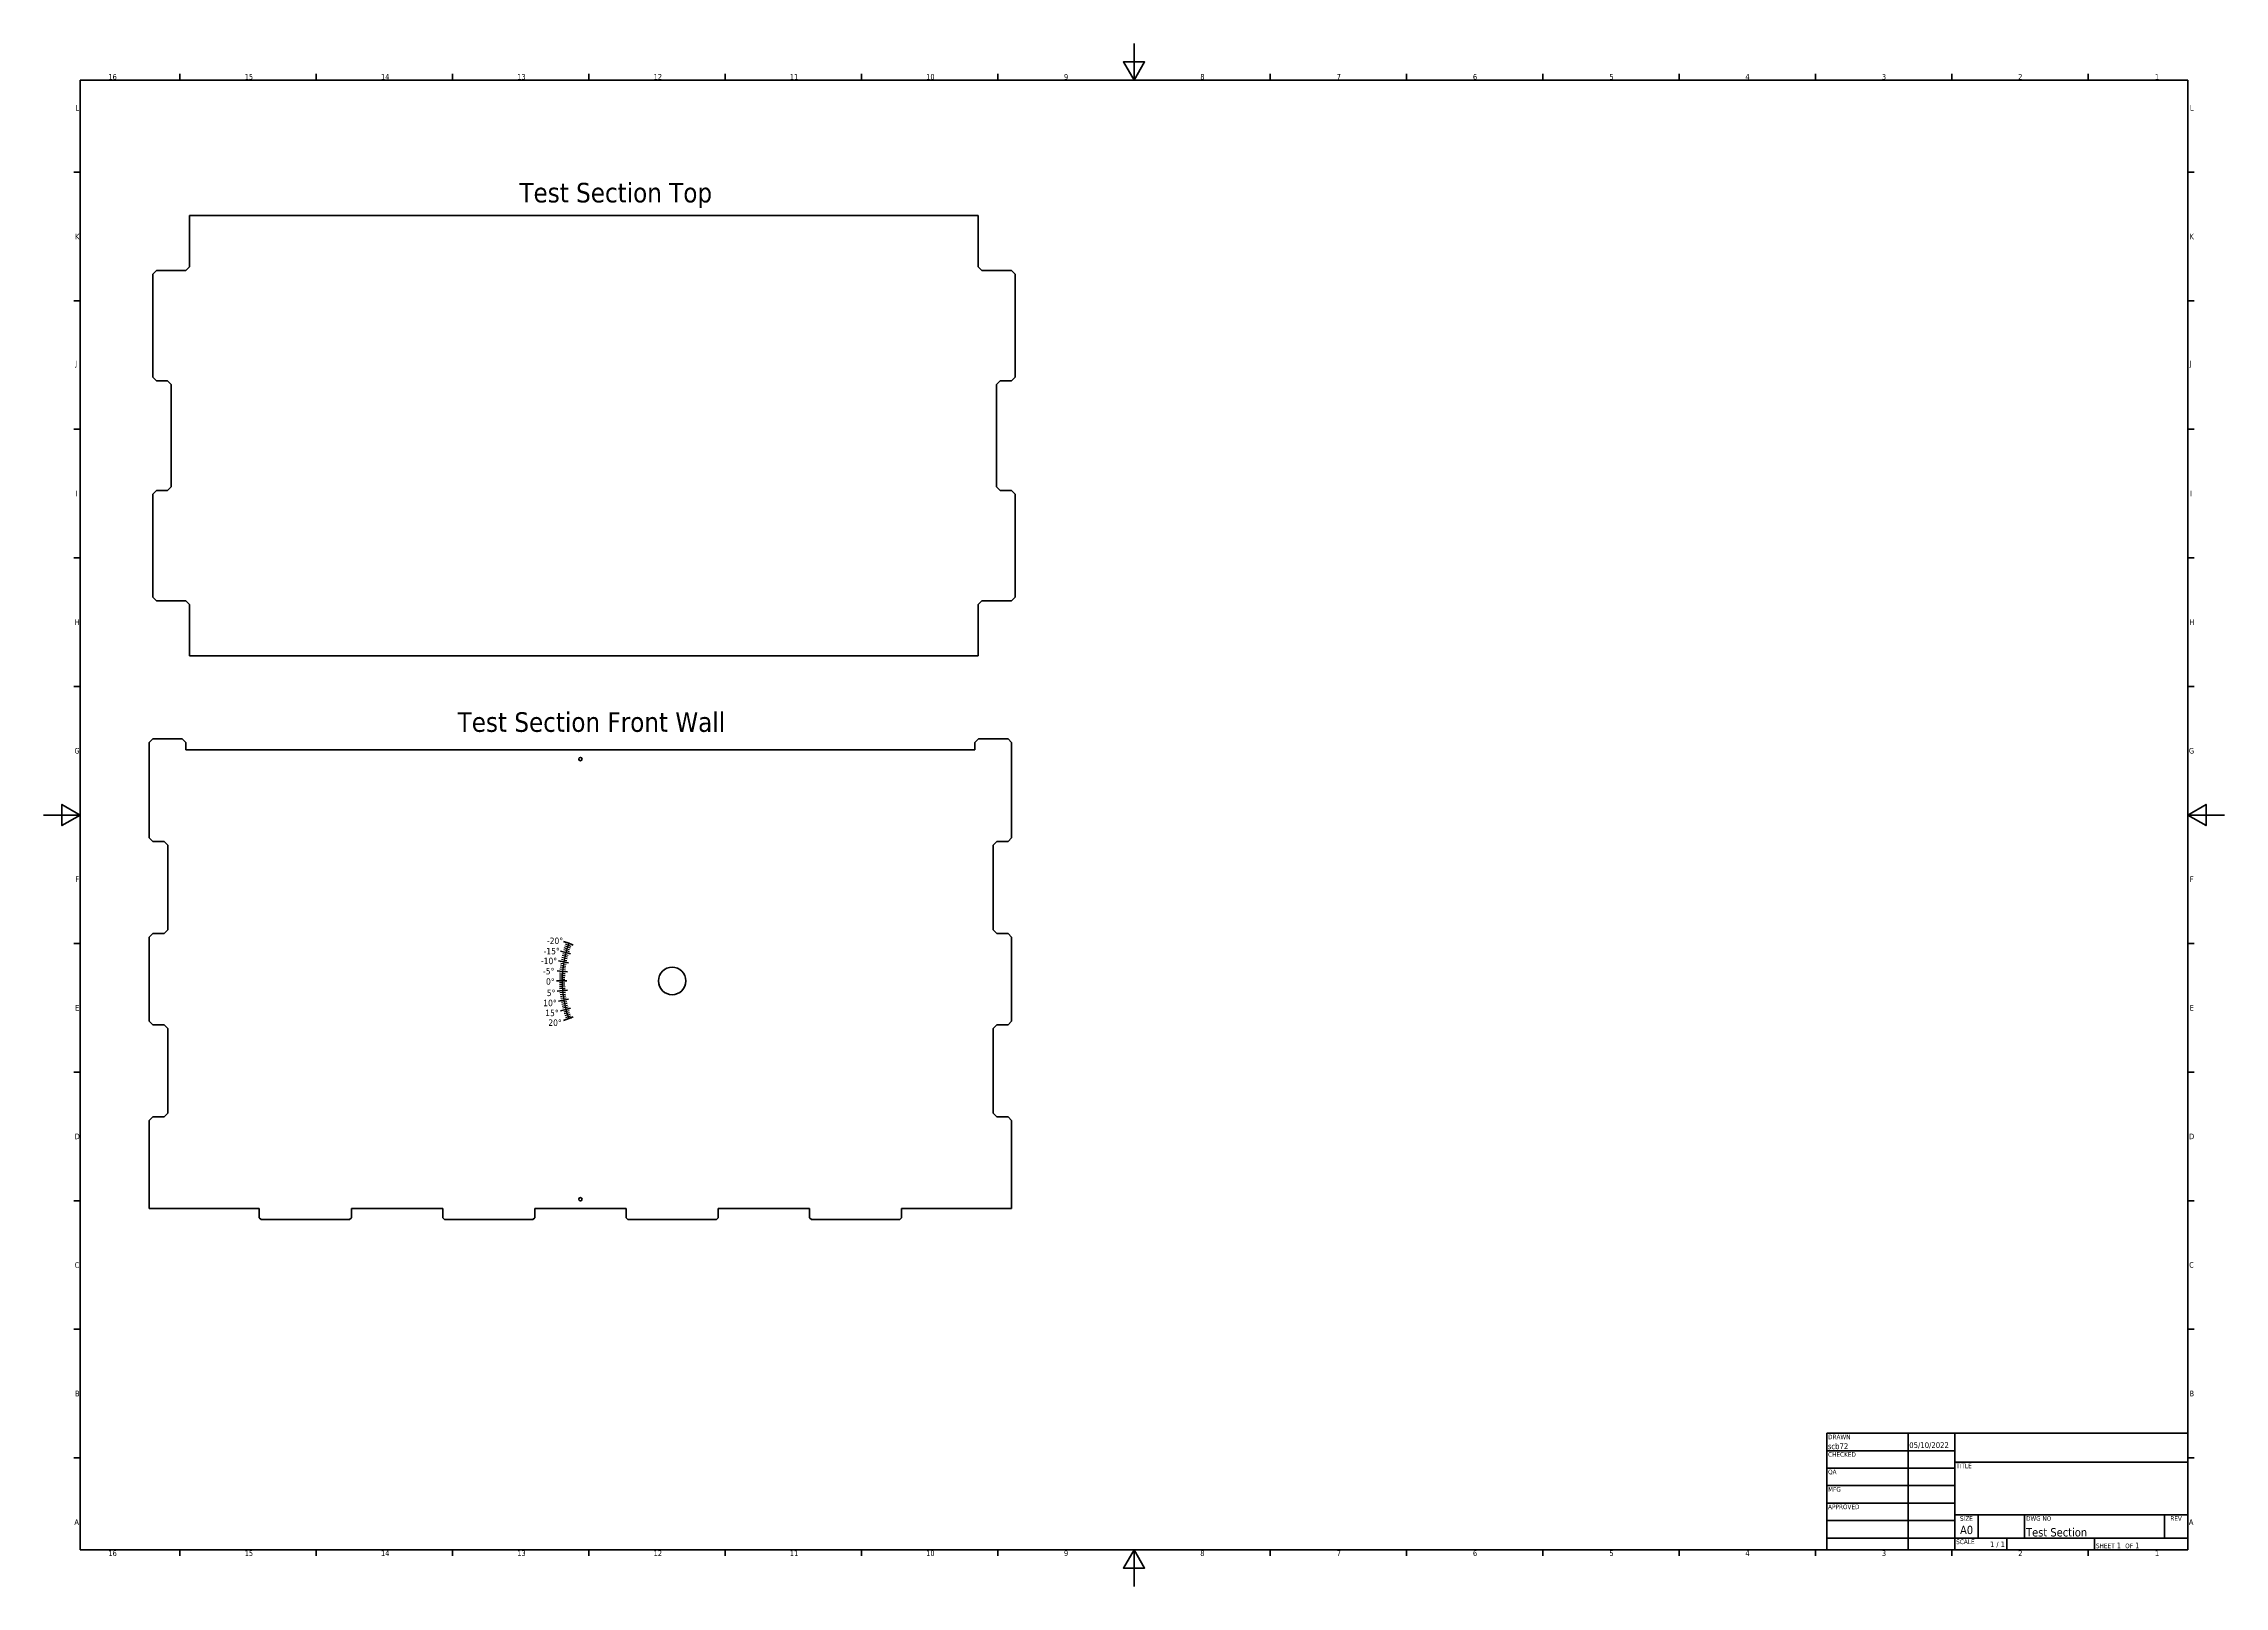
# Model space of a CAD drawing. Header units: inches. Extents: x 0 to 46.8, y 0 to 33.1.
import ezdxf
from ezdxf.enums import TextEntityAlignment as Align

# ---------------------------------------------------------------- set-up
doc = ezdxf.new("R2010")
doc.units = ezdxf.units.IN
doc.header["$MEASUREMENT"] = 0
for name, color, linetype, lineweight in [('Border (ANSI)', 7, 'Continuous', 70), ('Sketch Geometry (ISO)', 7, 'Continuous', 25), ('Symbol (ANSI)', 7, 'Continuous', 25), ('Symbol (ISO)', 7, 'Continuous', 25), ('Title (ANSI)', 7, 'Continuous', 50), ('Visible (ANSI)', 7, 'Continuous', 50)]:
    doc.layers.add(name, color=color, linetype=linetype, lineweight=lineweight)
doc.styles.add('Note Text (ANSI)', font='tahoma.ttf')
doc.styles.add('Note Text (ISO)', font='tahoma.ttf')
doc.styles.add('Text Style30', font='tahoma.ttf')
doc.styles.add('Text Style38', font='tahoma.ttf')
doc.styles.add('Text Style39', font='tahoma.ttf')

# ---------------------------------------------------------------- blocks, each defined once
blk = doc.blocks.new('Borders Default Border')
at = {"layer": 'Border (ANSI)'}
for p, q in [((2.926, 32.323), (2.926, 32.459)), ((5.851, 32.323), (5.851, 32.459)), ((8.777, 32.323), (8.777, 32.459)), ((11.703, 32.323), (11.703, 32.459)), ((14.628, 32.323), (14.628, 32.459)), ((17.554, 32.323), (17.554, 32.459)), ((20.48, 32.323), (20.48, 32.459)), ((26.331, 32.323), (26.331, 32.459)), ((29.257, 32.323), (29.257, 32.459)), ((32.183, 32.323), (32.183, 32.459)), ((35.108, 32.323), (35.108, 32.459)), ((38.034, 32.323), (38.034, 32.459)), ((40.96, 32.323), (40.96, 32.459)), ((43.885, 32.323), (43.885, 32.459)), ((0.787, 30.351), (0.652, 30.351)), ((46.024, 30.351), (46.159, 30.351)), ((0.787, 27.592), (0.652, 27.592)), ((46.024, 27.592), (46.159, 27.592)), ((0.787, 24.833), (0.652, 24.833)), ((46.024, 24.833), (46.159, 24.833)), ((0.787, 22.073), (0.652, 22.073)), ((46.024, 22.073), (46.159, 22.073)), ((0.787, 19.314), (0.652, 19.314)), ((46.024, 19.314), (46.159, 19.314)), ((0.787, 13.796), (0.652, 13.796)), ((46.024, 13.796), (46.159, 13.796)), ((0.787, 11.037), (0.652, 11.037)), ((46.024, 11.037), (46.159, 11.037)), ((0.787, 8.278), (0.652, 8.278)), ((46.024, 8.278), (46.159, 8.278)), ((0.787, 5.518), (0.652, 5.518)), ((46.024, 5.518), (46.159, 5.518)), ((0.787, 2.759), (0.652, 2.759)), ((46.024, 2.759), (46.159, 2.759)), ((2.926, 0.787), (2.926, 0.652)), ((5.851, 0.787), (5.851, 0.652)), ((8.777, 0.787), (8.777, 0.652)), ((11.703, 0.787), (11.703, 0.652)), ((14.628, 0.787), (14.628, 0.652)), ((17.554, 0.787), (17.554, 0.652)), ((20.48, 0.787), (20.48, 0.652)), ((26.331, 0.787), (26.331, 0.652)), ((29.257, 0.787), (29.257, 0.652)), ((32.183, 0.787), (32.183, 0.652)), ((35.108, 0.787), (35.108, 0.652)), ((38.034, 0.787), (38.034, 0.652)), ((40.96, 0.787), (40.96, 0.652)), ((43.885, 0.787), (43.885, 0.652))]:
    blk.add_line(p, q, dxfattribs=at)
at = {"layer": 'Border (ANSI)', "flags": 128}
for points in [[(23.406, 33.11), (23.406, 32.323), (23.178, 32.717), (23.633, 32.717), (23.406, 32.323)], [(0.787, 0.787), (0.787, 32.323), (46.024, 32.323), (46.024, 0.787), (0.787, 0.787)], [(0, 16.555), (0.787, 16.555), (0.394, 16.782), (0.394, 16.328), (0.787, 16.555)], [(46.811, 16.555), (46.024, 16.555), (46.417, 16.782), (46.417, 16.328), (46.024, 16.555)], [(23.406, 0), (23.406, 0.787), (23.178, 0.394), (23.633, 0.394), (23.406, 0.787)]]:
    blk.add_lwpolyline(points, dxfattribs=at)
at = {"layer": 'Border (ANSI)', "char_height": 0.12, "attachment_point": 7, "style": 'Note Text (ANSI)'}
for s, insert in [('16', (1.391, 32.336)), ('15', (4.316, 32.336)), ('14', (7.242, 32.339)), ('13', (10.168, 32.336)), ('12', (13.094, 32.339)), ('11', (16.019, 32.339)), ('10', (18.945, 32.336)), ('9', (21.903, 32.336)), ('8', (24.829, 32.336)), ('7', (27.757, 32.339)), ('6', (30.681, 32.336)), ('5', (33.61, 32.336)), ('4', (36.529, 32.339)), ('3', (39.459, 32.336)), ('2', (42.386, 32.339)), ('1', (45.321, 32.339)), ('L', (0.683, 31.671)), ('L', (46.07, 31.671)), ('K', (0.675, 28.911)), ('K', (46.063, 28.911)), ('J', (0.678, 26.151)), ('J', (46.066, 26.151)), ('I', (0.688, 23.393)), ('I', (46.076, 23.393)), ('H', (0.668, 20.634)), ('H', (46.056, 20.634)), ('G', (0.662, 17.872)), ('G', (46.05, 17.872)), ('F', (0.681, 15.116)), ('F', (46.068, 15.116)), ('E', (0.677, 12.356)), ('E', (46.065, 12.356)), ('D', (0.668, 9.597)), ('D', (46.055, 9.597)), ('C', (0.667, 6.836)), ('C', (46.055, 6.836)), ('B', (0.675, 4.079)), ('B', (46.063, 4.079)), ('A', (0.661, 1.32)), ('A', (46.048, 1.32)), ('16', (1.391, 0.649)), ('15', (4.316, 0.649)), ('14', (7.242, 0.652)), ('13', (10.168, 0.649)), ('12', (13.094, 0.652)), ('11', (16.019, 0.652)), ('10', (18.945, 0.649)), ('9', (21.903, 0.649)), ('8', (24.829, 0.649)), ('7', (27.757, 0.652)), ('6', (30.681, 0.649)), ('5', (33.61, 0.649)), ('4', (36.529, 0.652)), ('3', (39.459, 0.649)), ('2', (42.386, 0.652)), ('1', (45.321, 0.652))]:
    blk.add_mtext(s, dxfattribs=dict(at, insert=insert))
blk = doc.blocks.new('Title Blocks ANSI - Large')
at = {"layer": 'Title (ANSI)'}
for p, q in [((5, 7.45), (5, 4.95)), ((12.75, 7.45), (5, 7.45)), ((12.75, 4.95), (12.75, 7.45)), ((5, 4.95), (12.75, 4.95))]:
    blk.add_line(p, q, dxfattribs=at)
at = {"layer": 'Title (ANSI)', "lineweight": 35}
for p, q in [((5, 7.075), (7.75, 7.075)), ((6.75, 4.95), (6.75, 7.45)), ((7.75, 4.95), (7.75, 7.45)), ((5, 6.7), (7.75, 6.7)), ((7.75, 6.83), (12.75, 6.83)), ((5, 6.325), (7.75, 6.325)), ((5, 5.95), (7.75, 5.95)), ((12.75, 5.7), (7.75, 5.7)), ((8.25, 5.2), (8.25, 5.7)), ((9.25, 5.2), (9.25, 5.7)), ((12.25, 5.2), (12.25, 5.7)), ((5, 5.575), (7.75, 5.575)), ((7.75, 5.2), (5, 5.2)), ((12.75, 5.2), (7.75, 5.2)), ((8.87, 5.2), (8.87, 4.95)), ((10.75, 5.2), (10.75, 4.95))]:
    blk.add_line(p, q, dxfattribs=at)
at = {"layer": 'Title (ANSI)', "style": 'Text Style38'}
for s, p in [('CHECKED', (5.03, 7.045)), ('DRAWN', (5.03, 7.42)), ('QA', (5.03, 6.67)), ('TITLE', (7.78, 6.8)), ('MFG', (5.03, 6.295)), ('APPROVED', (5.03, 5.92)), ('DWG NO', (9.28, 5.67)), ('SCALE', (7.78, 5.17))]:
    blk.add_text(s, height=0.1, dxfattribs=at).set_placement(p, align=Align.TOP_LEFT)
for s, p in [('SIZE', (8, 5.67)), ('REV', (12.5, 5.67))]:
    blk.add_text(s, height=0.1, dxfattribs=at).set_placement(p, align=Align.TOP_CENTER)
at = {"layer": 'Title (ANSI)', "insert": (10.78, 4.98), "char_height": 0.12, "attachment_point": 7, "style": 'Note Text (ANSI)'}
blk.add_mtext('\\fTahoma|b0|i0;\\H0.1000;SHEET\\fTahoma|b0|i0;\\H0.1200; 1  \\fTahoma|b0|i0;\\H0.1000;OF\\fTahoma|b0|i0;\\H0.1200; 1 ', dxfattribs=at)
at = {"layer": 'Title (ANSI)'}
for tag, p, height, style in [('AUTHOR_001', (5.024, 7.108), 0.125, 'Text Style39'), ('CREATION_DATE_001', (6.773, 7.132), 0.125, 'Text Style39'), ('Sheet_Size_001', (7.863, 5.285), 0.18, 'Text Style30'), ('PART_NUMBER_001', (9.28, 5.234), 0.18, 'Text Style30'), ('Initial_View_Scale_001', (8.507, 5.006), 0.12, 'Note Text (ANSI)')]:
    blk.add_attdef(tag, p, '', height=height, dxfattribs=dict(at, style=style))
at = {"layer": 'Title (ANSI)', "style": 'Text Style39'}
for tag, p in [('COMPANY', (10.25, 7.14)), ('REVISION_NUMBER', (12.5, 5.375))]:
    blk.add_attdef(tag, text='', height=0.125, dxfattribs=at).set_placement(p, align=Align.MIDDLE_CENTER)
for tag, p in [('CHECKED_BY', (5.03, 6.73)), ('CHECKED_DATE', (6.78, 6.73)), ('MFG_APPROVED_BY', (5.03, 5.98)), ('MFG_APPROVED_DATE', (6.78, 5.98)), ('ENG_APPROVED_BY', (5.03, 5.605)), ('ENG_APPROVAL_DATE', (6.78, 5.605))]:
    blk.add_attdef(tag, text='', height=0.125, dxfattribs=at).set_placement(p, align=Align.BOTTOM_LEFT)
at = {"layer": 'Title (ANSI)', "style": 'Text Style30'}
blk.add_attdef('TITLE', text='', height=0.18, dxfattribs=at).set_placement((7.78, 6.223), align=Align.MIDDLE_LEFT)

msp = doc.modelspace()

# ---------------------------------------------------------------- linework, layer by layer
at = {"layer": 'Sketch Geometry (ISO)', "lineweight": 100}
for p, q in [((11.21, 13.604), (11.096, 13.635)), ((11.272, 13.801), (11.161, 13.841)), ((11.21, 13.604), (11.31, 13.577)), ((11.272, 13.801), (11.37, 13.765)), ((11.139, 13.199), (11.021, 13.209)), ((11.166, 13.403), (11.049, 13.423)), ((11.139, 13.199), (11.242, 13.19)), ((11.166, 13.403), (11.268, 13.385)), ((11.13, 12.993), (11.012, 12.993)), ((11.139, 12.787), (11.021, 12.777)), ((11.13, 12.993), (11.233, 12.993)), ((11.139, 12.787), (11.242, 12.796)), ((11.166, 12.583), (11.049, 12.562)), ((11.21, 12.381), (11.096, 12.351)), ((11.272, 12.185), (11.161, 12.144)), ((11.166, 12.583), (11.268, 12.601)), ((11.21, 12.381), (11.31, 12.408)), ((11.272, 12.185), (11.37, 12.22))]:
    msp.add_line(p, q, dxfattribs=at)
at = {"layer": 'Sketch Geometry (ISO)'}
for p, q in [((11.2, 13.564), (11.143, 13.578)), ((11.21, 13.604), (11.153, 13.619)), ((11.221, 13.644), (11.165, 13.66)), ((11.233, 13.683), (11.177, 13.701)), ((11.245, 13.723), (11.189, 13.741)), ((11.259, 13.762), (11.203, 13.781)), ((11.21, 13.604), (11.267, 13.589)), ((11.272, 13.801), (11.217, 13.821)), ((11.221, 13.644), (11.278, 13.628)), ((11.233, 13.683), (11.29, 13.666)), ((11.245, 13.723), (11.302, 13.704)), ((11.259, 13.762), (11.314, 13.743)), ((11.272, 13.801), (11.328, 13.78)), ((11.328, 13.78), (11.272, 13.801)), ((11.133, 13.116), (11.074, 13.119)), ((11.136, 13.157), (11.077, 13.162)), ((11.139, 13.199), (11.08, 13.204)), ((11.143, 13.24), (11.084, 13.246)), ((11.147, 13.281), (11.089, 13.288)), ((11.153, 13.321), (11.094, 13.33)), ((11.159, 13.362), (11.101, 13.371)), ((11.166, 13.403), (11.108, 13.413)), ((11.173, 13.443), (11.115, 13.455)), ((11.181, 13.484), (11.124, 13.496)), ((11.19, 13.524), (11.133, 13.537)), ((11.133, 13.116), (11.192, 13.113)), ((11.136, 13.157), (11.195, 13.153)), ((11.139, 13.199), (11.198, 13.193)), ((11.143, 13.24), (11.202, 13.233)), ((11.147, 13.281), (11.206, 13.273)), ((11.153, 13.321), (11.211, 13.313)), ((11.159, 13.362), (11.217, 13.353)), ((11.166, 13.403), (11.224, 13.393)), ((11.173, 13.443), (11.231, 13.432)), ((11.181, 13.484), (11.239, 13.472)), ((11.19, 13.524), (11.248, 13.511)), ((11.2, 13.564), (11.257, 13.55)), ((11.13, 13.034), (11.071, 13.035)), ((11.13, 12.993), (11.071, 12.993)), ((11.13, 12.951), (11.071, 12.95)), ((11.131, 13.075), (11.072, 13.077)), ((11.131, 12.91), (11.072, 12.908)), ((11.133, 12.869), (11.074, 12.866)), ((11.136, 12.828), (11.077, 12.824)), ((11.139, 12.787), (11.08, 12.782)), ((11.143, 12.746), (11.084, 12.74)), ((11.147, 12.705), (11.089, 12.698)), ((11.153, 12.664), (11.094, 12.656)), ((11.13, 13.034), (11.189, 13.033)), ((11.13, 12.993), (11.189, 12.993)), ((11.13, 12.951), (11.189, 12.953)), ((11.131, 13.075), (11.19, 13.073)), ((11.131, 12.91), (11.19, 12.912)), ((11.133, 12.869), (11.192, 12.872)), ((11.136, 12.828), (11.195, 12.832)), ((11.139, 12.787), (11.198, 12.792)), ((11.143, 12.746), (11.202, 12.752)), ((11.147, 12.705), (11.206, 12.712)), ((11.153, 12.664), (11.211, 12.672)), ((11.159, 12.623), (11.101, 12.614)), ((11.166, 12.583), (11.108, 12.572)), ((11.173, 12.542), (11.115, 12.531)), ((11.181, 12.502), (11.124, 12.489)), ((11.19, 12.461), (11.133, 12.448)), ((11.2, 12.421), (11.143, 12.407)), ((11.21, 12.381), (11.153, 12.366)), ((11.159, 12.623), (11.217, 12.632)), ((11.221, 12.342), (11.165, 12.325)), ((11.166, 12.583), (11.224, 12.593)), ((11.173, 12.542), (11.231, 12.553)), ((11.233, 12.302), (11.177, 12.285)), ((11.181, 12.502), (11.239, 12.514)), ((11.245, 12.263), (11.189, 12.244)), ((11.19, 12.461), (11.248, 12.475)), ((11.2, 12.421), (11.257, 12.436)), ((11.259, 12.224), (11.203, 12.204)), ((11.21, 12.381), (11.267, 12.397)), ((11.272, 12.185), (11.217, 12.165)), ((11.221, 12.342), (11.278, 12.358)), ((11.233, 12.302), (11.29, 12.319)), ((11.245, 12.263), (11.302, 12.281)), ((11.259, 12.224), (11.314, 12.243)), ((11.272, 12.185), (11.328, 12.205))]:
    msp.add_line(p, q, dxfattribs=at)
for start, end in [(160, 180), (180, 200)]:
    msp.add_arc((13.492, 12.993), 2.362, start, end, dxfattribs=at)
at = {"layer": 'Visible (ANSI)'}
for p, q in [((3.134, 29.421), (3.134, 28.322)), ((20.063, 29.421), (3.134, 29.421)), ((20.063, 28.322), (20.063, 29.421)), ((2.342, 28.165), (2.421, 28.243)), ((2.342, 28.165), (2.342, 25.954)), ((3.055, 28.243), (2.421, 28.243)), ((3.055, 28.243), (3.134, 28.322)), ((20.063, 28.322), (20.141, 28.243)), ((20.775, 28.243), (20.141, 28.243)), ((20.775, 28.243), (20.854, 28.165)), ((20.854, 25.954), (20.854, 28.165)), ((2.421, 25.875), (2.342, 25.954)), ((2.421, 25.875), (2.661, 25.875)), ((2.74, 25.797), (2.661, 25.875)), ((2.74, 25.797), (2.74, 23.596)), ((20.535, 25.875), (20.456, 25.797)), ((20.456, 23.596), (20.456, 25.797)), ((20.535, 25.875), (20.775, 25.875)), ((20.854, 25.954), (20.775, 25.875)), ((2.342, 23.438), (2.421, 23.517)), ((2.342, 23.438), (2.342, 21.228)), ((2.661, 23.517), (2.421, 23.517)), ((2.661, 23.517), (2.74, 23.596)), ((20.456, 23.596), (20.535, 23.517)), ((20.775, 23.517), (20.535, 23.517)), ((20.775, 23.517), (20.854, 23.438)), ((20.854, 21.228), (20.854, 23.438)), ((2.421, 21.149), (2.342, 21.228)), ((2.421, 21.149), (3.055, 21.149)), ((3.134, 21.07), (3.055, 21.149)), ((3.134, 21.07), (3.134, 19.972)), ((20.141, 21.149), (20.063, 21.07)), ((20.063, 19.972), (20.063, 21.07)), ((20.141, 21.149), (20.775, 21.149)), ((20.854, 21.228), (20.775, 21.149)), ((3.134, 19.972), (20.063, 19.972)), ((2.268, 18.111), (2.346, 18.19)), ((2.268, 18.111), (2.268, 16.068)), ((2.976, 18.19), (2.346, 18.19)), ((2.976, 18.19), (3.055, 18.111)), ((3.055, 17.953), (3.055, 18.111)), ((19.992, 17.953), (3.055, 17.953)), ((19.992, 18.111), (20.071, 18.19)), ((19.992, 17.953), (19.992, 18.111)), ((20.071, 18.19), (20.701, 18.19)), ((20.701, 18.19), (20.779, 18.111)), ((20.779, 16.068), (20.779, 18.111)), ((2.346, 15.989), (2.268, 16.068)), ((2.346, 15.989), (2.587, 15.989)), ((2.665, 15.91), (2.587, 15.989)), ((20.461, 15.989), (20.382, 15.91)), ((20.461, 15.989), (20.701, 15.989)), ((20.779, 16.068), (20.701, 15.989)), ((2.665, 15.91), (2.665, 14.091)), ((20.382, 14.091), (20.382, 15.91)), ((2.587, 14.012), (2.665, 14.091)), ((20.382, 14.091), (20.461, 14.012)), ((2.268, 13.934), (2.346, 14.012)), ((2.268, 13.934), (2.268, 12.131)), ((2.587, 14.012), (2.346, 14.012)), ((20.701, 14.012), (20.461, 14.012)), ((20.701, 14.012), (20.779, 13.934)), ((20.779, 12.131), (20.779, 13.934)), ((2.346, 12.052), (2.268, 12.131)), ((2.346, 12.052), (2.587, 12.052)), ((2.665, 11.973), (2.587, 12.052)), ((2.665, 11.973), (2.665, 10.154)), ((20.461, 12.052), (20.382, 11.973)), ((20.382, 10.154), (20.382, 11.973)), ((20.461, 12.052), (20.701, 12.052)), ((20.779, 12.131), (20.701, 12.052)), ((2.268, 9.997), (2.346, 10.075)), ((2.268, 9.997), (2.268, 8.111)), ((2.587, 10.075), (2.346, 10.075)), ((2.587, 10.075), (2.665, 10.154)), ((20.382, 10.154), (20.461, 10.075)), ((20.701, 10.075), (20.461, 10.075)), ((20.701, 10.075), (20.779, 9.997)), ((20.779, 8.111), (20.779, 9.997)), ((2.268, 8.111), (4.63, 8.111)), ((4.63, 8.111), (4.63, 7.91)), ((6.606, 8.111), (8.567, 8.111)), ((6.606, 7.91), (6.606, 8.111)), ((8.567, 8.111), (8.567, 7.91)), ((10.543, 8.111), (12.504, 8.111)), ((10.543, 7.91), (10.543, 8.111)), ((12.504, 8.111), (12.504, 7.91)), ((14.48, 8.111), (16.441, 8.111)), ((14.48, 7.91), (14.48, 8.111)), ((16.441, 8.111), (16.441, 7.91)), ((18.417, 8.111), (20.779, 8.111)), ((18.417, 7.91), (18.417, 8.111)), ((4.669, 7.871), (4.63, 7.91)), ((4.669, 7.871), (6.567, 7.871)), ((6.606, 7.91), (6.567, 7.871)), ((8.606, 7.871), (8.567, 7.91)), ((8.606, 7.871), (10.504, 7.871)), ((10.543, 7.91), (10.504, 7.871)), ((12.543, 7.871), (12.504, 7.91)), ((12.543, 7.871), (14.441, 7.871)), ((14.48, 7.91), (14.441, 7.871)), ((16.48, 7.871), (16.441, 7.91)), ((16.48, 7.871), (18.378, 7.871)), ((18.417, 7.91), (18.378, 7.871))]:
    msp.add_line(p, q, dxfattribs=at)
for centre, radius in [((11.524, 17.756), 0.0354), ((13.492, 12.993), 0.295), ((11.524, 8.308), 0.0354)]:
    msp.add_circle(centre, radius, dxfattribs=at)

# ---------------------------------------------------------------- block references
msp.add_blockref('Borders Default Border', (0, 0))
msp.add_blockref('Title Blocks ANSI - Large', (33.274, -4.163)).add_auto_attribs({'AUTHOR_001': 'scb72', 'CREATION_DATE_001': '05/10/2022', 'PART_NUMBER_001': 'Test Section', 'Sheet_Size_001': 'A0', 'Initial_View_Scale_001': '1 / 1'})

# ---------------------------------------------------------------- texts
at = {"layer": 'Symbol (ANSI)', "char_height": 0.42, "attachment_point": 1, "style": 'Note Text (ANSI)'}
for s, insert, width in [('\\fTahoma|b0|i0;\\H0.4200;Test Section Top', (10.213, 30.122), 4.2759), ('\\fTahoma|b0|i0;\\H0.4200;Test Section Front Wall', (8.887, 18.76), 5.91267)]:
    msp.add_mtext(s, dxfattribs=dict(at, insert=insert, width=width))
at = {"layer": 'Symbol (ISO)', "char_height": 0.1378, "width": 0.43554, "attachment_point": 1, "style": 'Note Text (ISO)'}
for s, insert in [('\\fTahoma|b0|i0;-15°', (10.732, 13.704)), ('\\fTahoma|b0|i0;-20°', (10.804, 13.924)), ('\\fTahoma|b0|i0;-10°', (10.675, 13.492)), ('\\fTahoma|b0|i0;-5°', (10.719, 13.273)), ('\\fTahoma|b0|i0;0°', (10.784, 13.051)), ('\\fTahoma|b0|i0;5°', (10.8, 12.807)), ('\\fTahoma|b0|i0;10°', (10.724, 12.59)), ('\\fTahoma|b0|i0;15°', (10.767, 12.376)), ('\\fTahoma|b0|i0;20°', (10.833, 12.167))]:
    msp.add_mtext(s, dxfattribs=dict(at, insert=insert))

doc.saveas('drawing.dxf')
